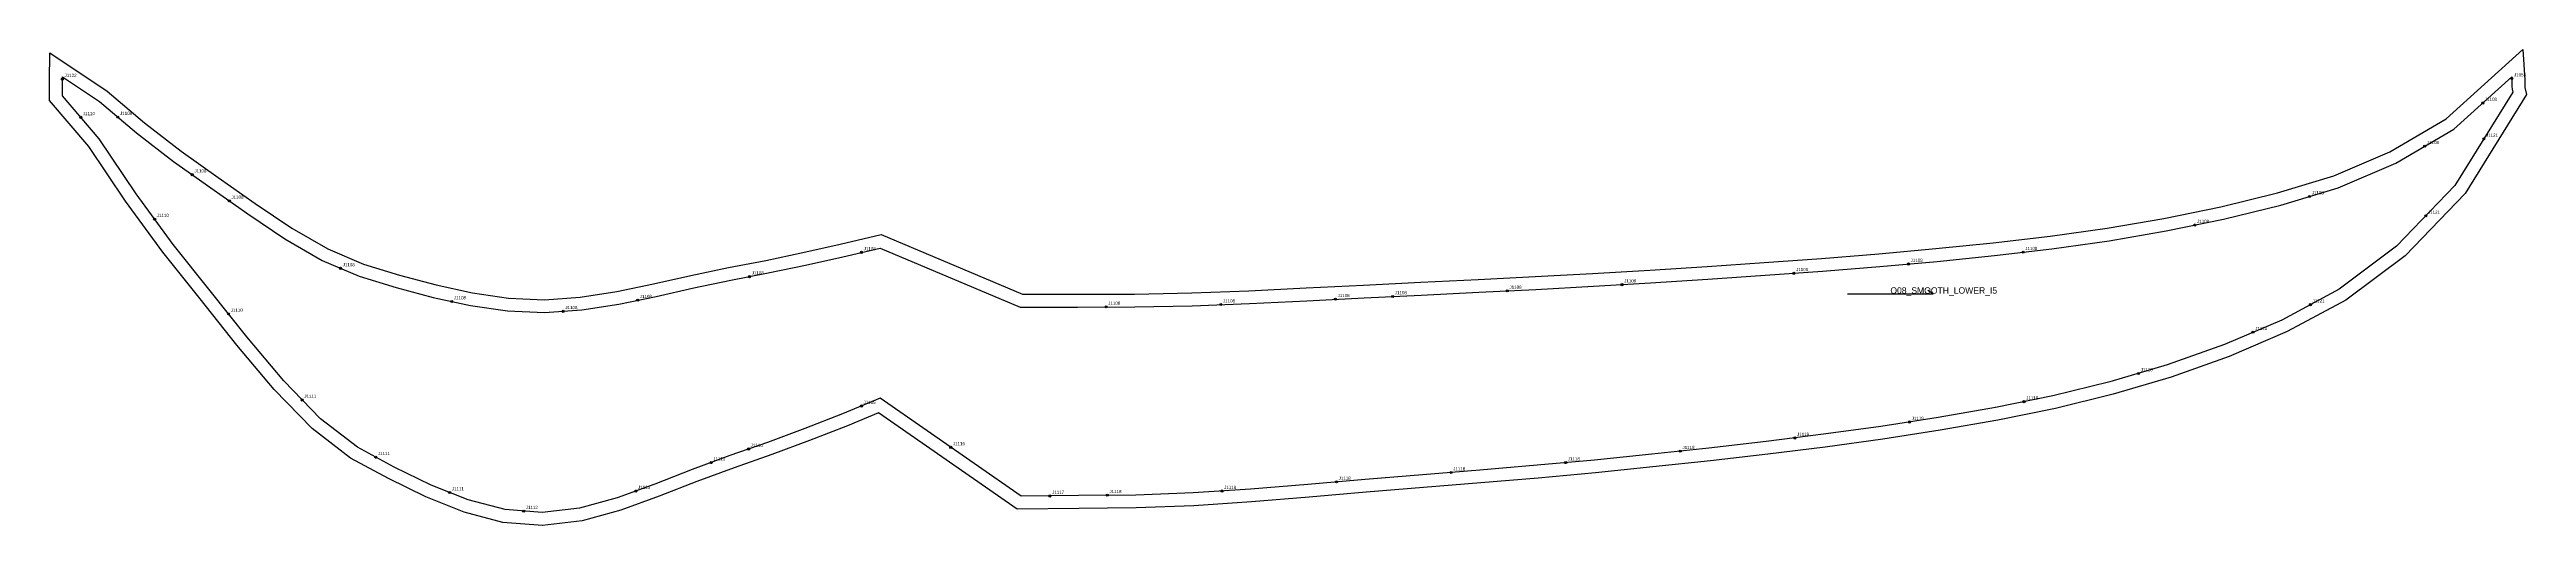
# Model space of a CAD drawing. Header units: millimetres. Extents: x -12 to 2306, y -420 to 26.
import ezdxf

# ---------------------------------------------------------------- set-up
doc = ezdxf.new("R2010")
doc.units = ezdxf.units.MM
for name, color, linetype in [('CUT', 1, 'Continuous'), ('GRAIN', 3, 'Continuous'), ('LABEL', 7, 'Continuous'), ('NOTCH', 2, 'Continuous'), ('SEW', 5, 'Continuous')]:
    doc.layers.add(name, color=color, linetype=linetype)

msp = doc.modelspace()

# ---------------------------------------------------------------- linework, layer by layer
at = {"layer": 'CUT'}
msp.add_lwpolyline([(-11.9, 22.4), (41.8, -13.5), (76.7, -43), (111.2, -69.7), (145.8, -94.2), (180.4, -118.6), (214.6, -141.7), (248.4, -161.2), (281.7, -175.6), (315.6, -185.7), (349.9, -195), (383.9, -202.5), (417.6, -207.4), (451.1, -208.9), (484.7, -206.5), (518.8, -201.1), (553.3, -193.9), (588.2, -186.1), (623.3, -178.8), (658.2, -172), (693, -164.7), (727.8, -156.9), (766.4, -147.8), (898.7, -203.8), (949.9, -203.7), (1003.5, -203.5), (1056.9, -202.5), (1110.4, -200.4), (1164, -197.8), (1217.6, -195.1), (1271.3, -192.5), (1324.9, -190), (1378.5, -187.2), (1432.1, -184.3), (1485.7, -181.1), (1539.2, -177.7), (1592.8, -174.1), (1646.4, -170.2), (1699.9, -165.8), (1753.4, -161), (1806.9, -155.5), (1860.3, -149.2), (1913.6, -141.7), (1966.8, -132.6), (2020, -121.7), (2073, -108.7), (2125.8, -92.6), (2178.3, -70.3), (2230.9, -39.3), (2302.8, 25.7), (2304.5, -2.7), (2304.5, -6.1), (2304.5, -8.8), (2304.5, -10), (2306.1, -16.4), (2248.7, -109.3), (2192.5, -167.8), (2137.1, -209.2), (2082.2, -238.7), (2027.8, -262), (1973.6, -281.4), (1919.4, -297.5), (1865.3, -310.7), (1811.3, -321.6), (1757.4, -331.2), (1703.6, -339.5), (1649.8, -346.9), (1596.1, -353.6), (1542.3, -359.8), (1488.6, -365.6), (1434.9, -371), (1381.2, -376), (1327.5, -380.6), (1273.8, -385), (1220.3, -389.3), (1166.7, -393.9), (1112.9, -398.4), (1059, -402), (1005, -403.9), (951.2, -404.4), (893.7, -405.2), (763.9, -314.8), (734.7, -326.9), (699.2, -340.8), (663.9, -354), (628.7, -366.3), (593.8, -379.1), (558.5, -393), (522.7, -406), (486.3, -416), (449.4, -420.5), (412.3, -417.5), (375.9, -407.9), (340.2, -393.6), (305.1, -376.4), (269.5, -357.3), (233.6, -329.6), (198.2, -293), (163.4, -251.3), (128.9, -207.9), (94.1, -164.3), (59.1, -116.4), (24.8, -65.4), (-12, -22.1), (-12, -14.8), (-12, -11.5), (-12, -8), (-12, -4.1), (-11.9, 22.4)], close=True, dxfattribs=at)
at = {"layer": 'GRAIN'}
for p, q in [((1670.8, -203.2), (1750.8, -203.2)), ((1750.8, -203.2), (1745.8, -200.2))]:
    msp.add_line(p, q, dxfattribs=at)
at = {"layer": 'NOTCH'}
for centre in [(0, -2.1), (2292.4, -1.6), (17.2, -37.9), (51.9, -37.7), (2265.2, -24.5), (2210.9, -65), (2266.2, -58.1), (121.5, -91.6), (156.2, -116.2), (2103.1, -112.1), (86.3, -133.3), (1995.8, -138.9), (2211.9, -130.3), (260.3, -179.5), (747.9, -164.5), (1620.5, -184.1), (1727.7, -175.4), (1835, -164.3), (538.4, -209.3), (643.1, -187.2), (1191.4, -208.4), (1245, -205.8), (1352.3, -200.6), (1459.6, -194.7), (155.5, -222.1), (364.4, -210.5), (468.7, -219.7), (976.8, -215.6), (1084.1, -213.4), (2103.9, -213.5), (2050.2, -239.3), (1943, -278), (224.4, -302.8), (747.8, -308.5), (1728.7, -323.5), (1835.9, -304.4), (831.4, -347.2), (1621.4, -338.4), (293.3, -356.5), (607.1, -361.5), (642.2, -348.8), (1299.7, -370.8), (1406.9, -361.5), (1514.2, -350.8), (362.4, -389.5), (536.7, -388.2), (924.2, -392.8), (977.9, -392.1), (1085.2, -388.2), (1192.4, -379.6), (431.7, -407)]:
    msp.add_circle(centre, 1, dxfattribs=at)
at = {"layer": 'SEW'}
msp.add_lwpolyline([(0, 0), (34.6, -23.1), (69.2, -52.3), (104.1, -79.3), (138.8, -103.9), (173.6, -128.5), (208.3, -151.8), (243, -172), (277.6, -186.9), (312.4, -197.3), (347.1, -206.7), (381.8, -214.3), (416.5, -219.4), (451.3, -220.9), (486.1, -218.4), (520.9, -212.9), (555.8, -205.7), (590.8, -197.8), (625.7, -190.6), (660.6, -183.7), (695.5, -176.4), (730.4, -168.6), (765.4, -160.4), (896.3, -215.8), (950, -215.7), (1003.6, -215.5), (1057.3, -214.5), (1110.9, -212.4), (1164.6, -209.8), (1218.2, -207), (1271.8, -204.5), (1325.5, -201.9), (1379.1, -199.2), (1432.8, -196.3), (1486.4, -193.1), (1540, -189.7), (1593.7, -186), (1647.3, -182.1), (1700.9, -177.8), (1754.5, -172.9), (1808.2, -167.4), (1861.8, -161.1), (1915.4, -153.6), (1969, -144.4), (2022.6, -133.4), (2076.2, -120.3), (2129.9, -103.9), (2183.7, -81), (2238, -49), (2292.3, 0), (2292.5, -3.2), (2292.5, -6.1), (2292.5, -8.9), (2292.6, -11.6), (2293.3, -14.4), (2239.2, -101.9), (2184.5, -158.8), (2130.7, -199.1), (2077, -227.9), (2023.4, -250.8), (1969.8, -270), (1916.3, -285.9), (1862.7, -299), (1809.1, -309.9), (1755.5, -319.3), (1701.8, -327.6), (1648.2, -335), (1594.6, -341.7), (1541, -347.9), (1487.4, -353.7), (1433.8, -359.1), (1380.1, -364), (1326.5, -368.7), (1272.9, -373), (1219.3, -377.3), (1165.6, -382), (1112, -386.4), (1058.4, -390), (1004.7, -391.9), (951.1, -392.4), (897.4, -393.1), (765.4, -301.2), (730.2, -315.8), (694.9, -329.6), (659.8, -342.7), (624.7, -355), (589.5, -367.9), (554.3, -381.8), (519.1, -394.6), (484, -404.2), (449.1, -408.4), (414.4, -405.6), (379.7, -396.5), (345.1, -382.6), (310.6, -365.7), (276.1, -347.2), (241.6, -320.6), (207.2, -285), (172.7, -243.7), (138.3, -200.4), (103.7, -157), (68.9, -109.5), (34.4, -58.2), (0, -17.7), (0, -14.8), (0, -11.6), (0, -8), (0, -4.1)], close=True, dxfattribs=at)

# ---------------------------------------------------------------- texts
at = {"layer": 'LABEL'}
for s, height, p in [('J1122', 3, (2, -0.1)), ('J1055', 3, (2294.4, 0.4)), ('J1108', 3, (2267.2, -22.5)), ('J1110', 3, (19.2, -35.9)), ('J1108', 3, (53.9, -35.7)), ('J1108', 3, (2212.9, -63)), ('J1121', 3, (2268.2, -56.1)), ('J1108', 3, (123.5, -89.6)), ('J1108', 3, (158.2, -114.2)), ('J1108', 3, (2105.1, -110.1)), ('J1110', 3, (88.3, -131.3)), ('J1108', 3, (1997.8, -136.9)), ('J1121', 3, (2213.9, -128.3)), ('J1108', 3, (749.9, -162.5)), ('J1108', 3, (1837, -162.3)), ('J1108', 3, (262.3, -177.5)), ('J1108', 3, (645.1, -185.2)), ('J1108', 3, (1622.5, -182.1)), ('J1108', 3, (1729.7, -173.4)), ('J1108', 3, (366.4, -208.5)), ('J1108', 3, (540.4, -207.3)), ('J1108', 3, (1086.1, -211.4)), ('J1108', 3, (1193.4, -206.4)), ('J1108', 3, (1247, -203.8)), ('J1108', 3, (1354.3, -198.6)), ('J1108', 3, (1461.6, -192.7)), ('O08_SMOOTH_LOWER_I5', 6, (1710.8, -203.2)), ('J1121', 3, (2105.9, -211.5)), ('J1110', 3, (157.5, -220.1)), ('J1108', 3, (470.7, -217.7)), ('J1108', 3, (978.8, -213.6)), ('J1120', 3, (2052.2, -237.3)), ('J1120', 3, (1945, -276)), ('J1111', 3, (226.4, -300.8)), ('J1119', 3, (1837.9, -302.4)), ('J1115', 3, (749.8, -306.5)), ('J1119', 3, (1730.7, -321.5)), ('J1114', 3, (644.2, -346.8)), ('J1116', 3, (833.4, -345.2)), ('J1118', 3, (1516.2, -348.8)), ('J1119', 3, (1623.4, -336.4)), ('J1111', 3, (295.3, -354.5)), ('J1113', 3, (609.1, -359.5)), ('J1118', 3, (1301.7, -368.8)), ('J1118', 3, (1408.9, -359.5)), ('J1111', 3, (364.4, -387.5)), ('J1113', 3, (538.7, -386.2)), ('J1117', 3, (926.2, -390.8)), ('J1118', 3, (979.9, -390.1)), ('J1118', 3, (1087.2, -386.2)), ('J1118', 3, (1194.4, -377.6)), ('J1112', 3, (433.7, -405))]:
    msp.add_text(s, height=height, dxfattribs=at).set_placement(p)

doc.saveas('drawing.dxf')
